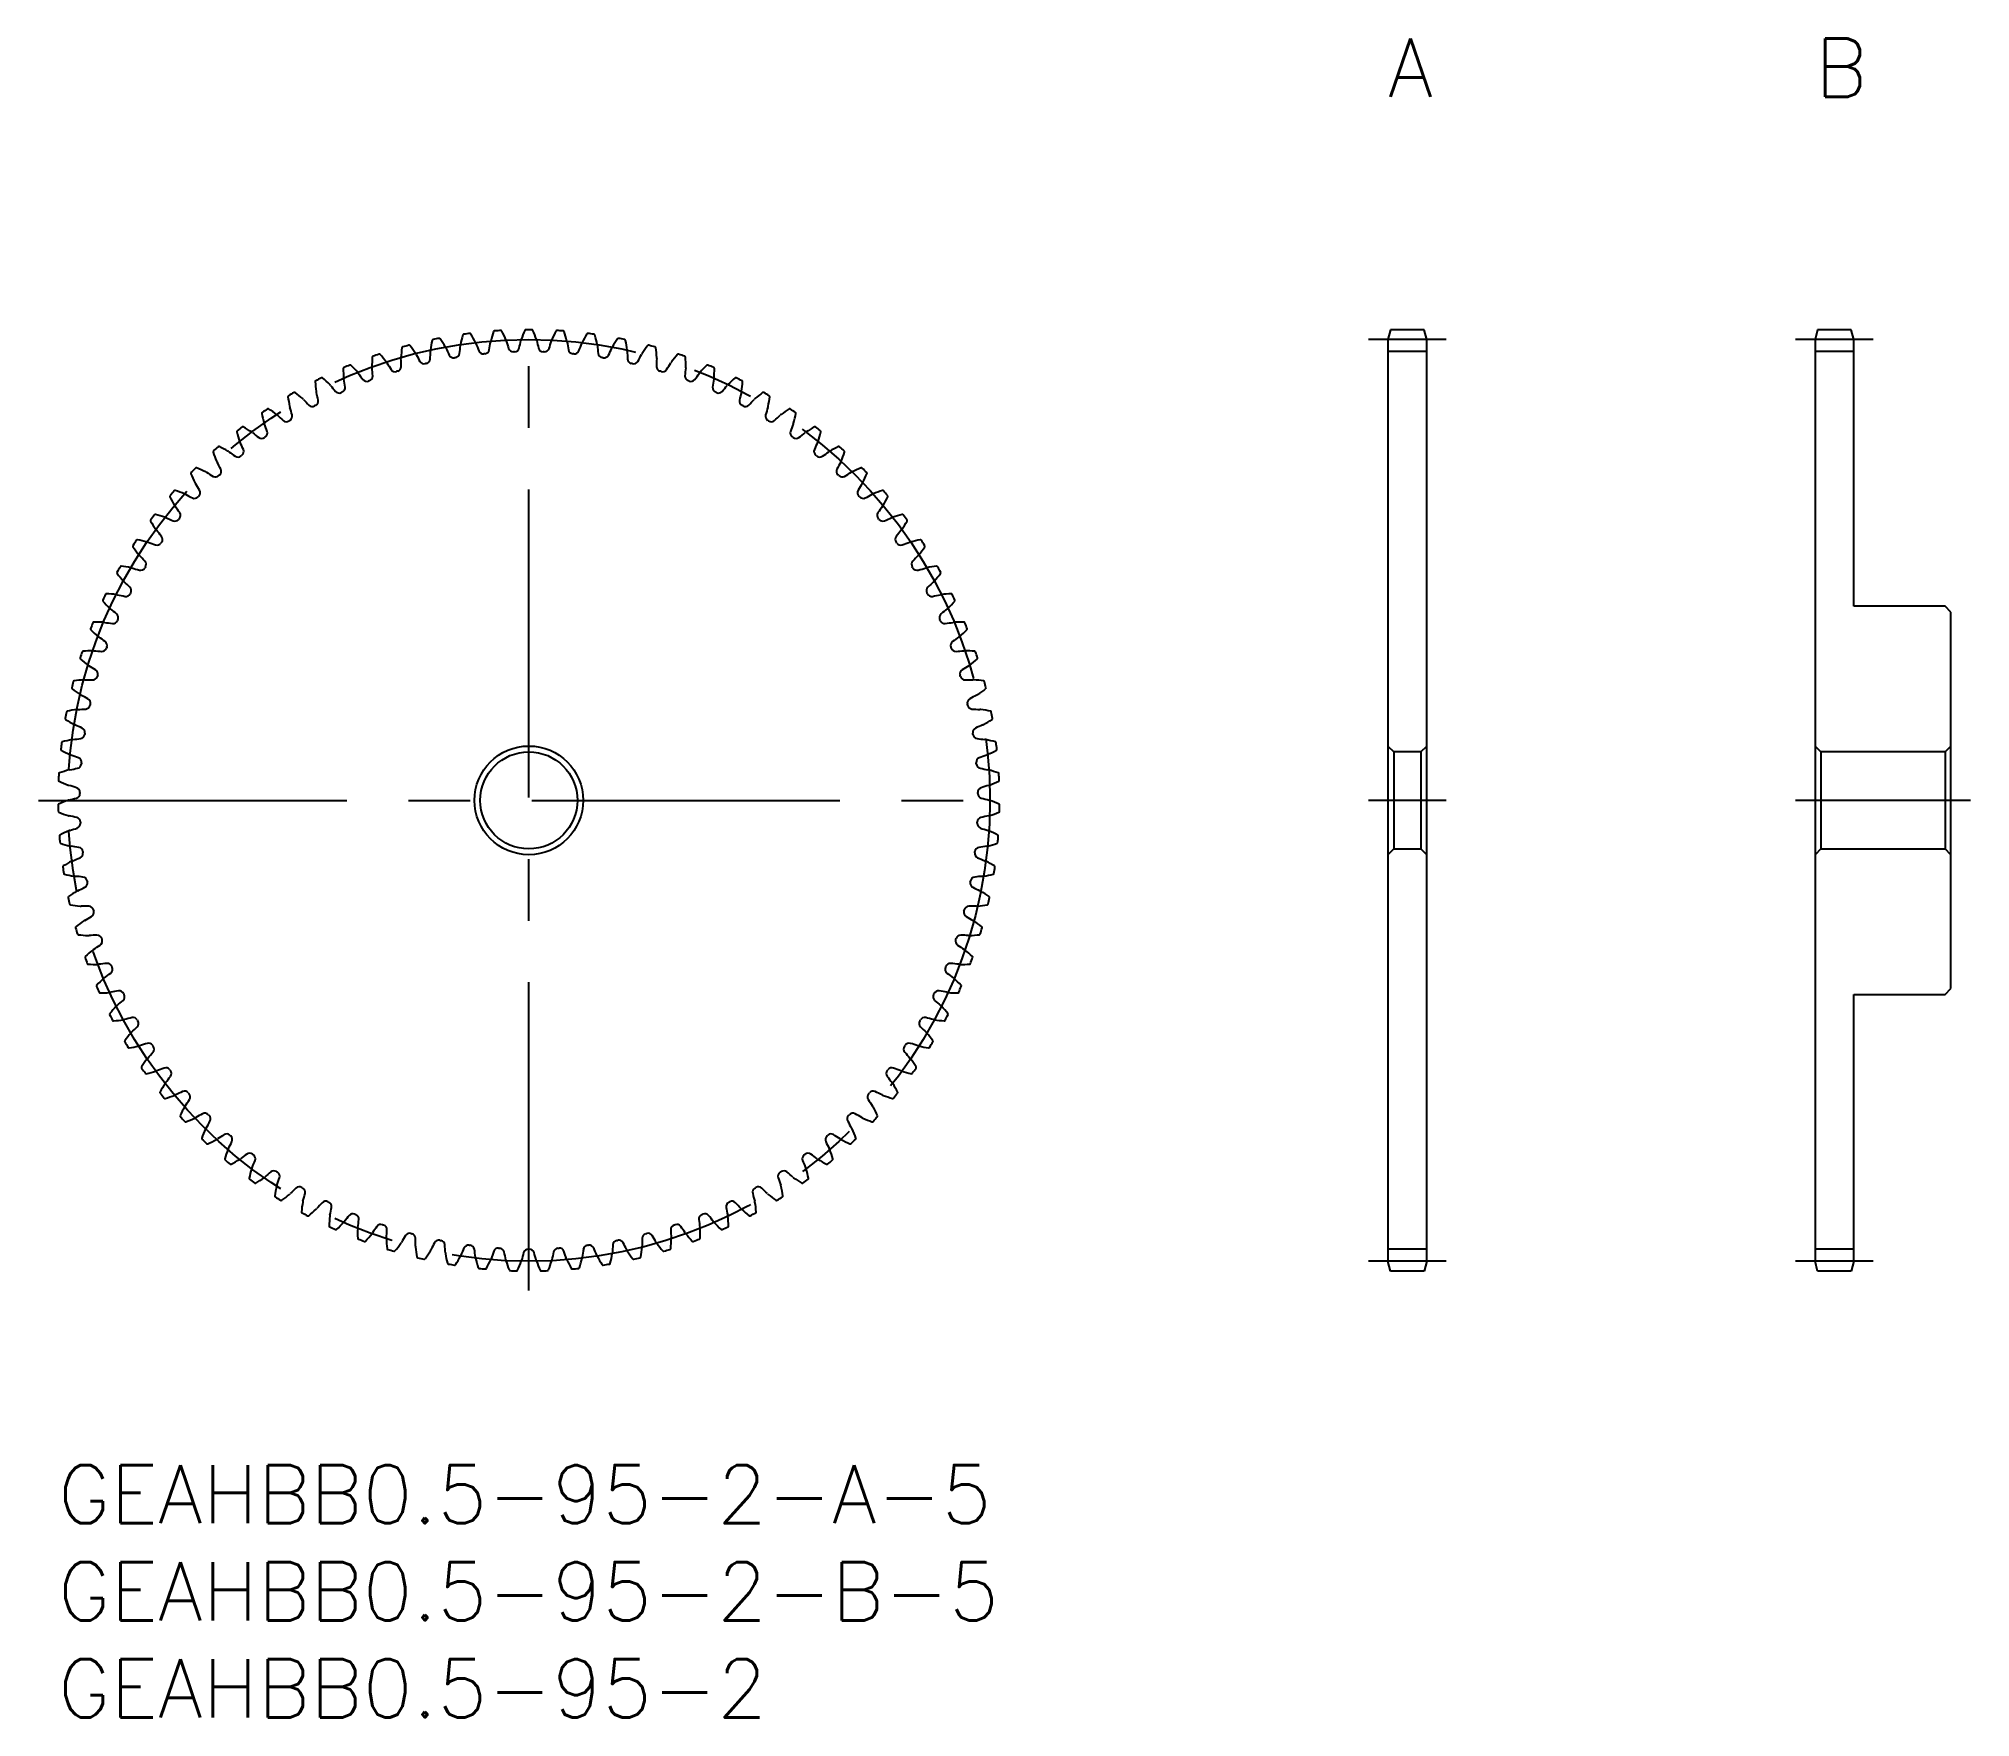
# Model space of a CAD drawing. Extents: x -1 to 98.5, y -13 to 73.5.
import ezdxf

# ---------------------------------------------------------------- set-up
doc = ezdxf.new("R2010")
doc.units = 0
doc.header["$LTSCALE"] = 0.5
doc.linetypes.add('CENTER', pattern=[50.8, 31.75, -6.35, 6.35, -6.35])
for name, color, linetype in [('MSM_CENTER', 1, 'CENTER'), ('MSM_CONTINUOUS', 7, 'CONTINUOUS'), ('MSM_PART_NUMBER', 7, 'CONTINUOUS')]:
    doc.layers.add(name, color=color, linetype=linetype)
doc.styles.get("Standard").update_dxf_attribs({"font": 'txt.shx', "height": 3, "bigfont": 'bigfont.shx'})

# ---------------------------------------------------------------- blocks, each defined once
blk = doc.blocks.new('*U2')
at = {"layer": 'MSM_PART_NUMBER'}
blk.add_text('GEAHBB0.5-95-2-A-5', height=3, dxfattribs=at).set_placement((0, -3))
blk = doc.blocks.new('*U3')
at = {"layer": 'MSM_PART_NUMBER'}
blk.add_text('GEAHBB0.5-95-2-B-5', height=3, dxfattribs=at).set_placement((0, -8))
blk = doc.blocks.new('*U4')
at = {"layer": 'MSM_PART_NUMBER'}
blk.add_text('GEAHBB0.5-95-2', height=3, dxfattribs=at).set_placement((0, -13))
blk = doc.blocks.new('*U5')
at = {"layer": 'MSM_PART_NUMBER'}
blk.add_text('A', height=3, dxfattribs=at).set_placement((68.5, 70.5))
blk = doc.blocks.new('*U6')
at = {"layer": 'MSM_PART_NUMBER'}
blk.add_text('B', height=3, dxfattribs=at).set_placement((90.5, 70.5))

msp = doc.modelspace()

# ---------------------------------------------------------------- linework, layer by layer
at = {"layer": 'MSM_CENTER'}
for p, q in [((24.25, 9), (24.25, 59.5)), ((71.5, 58), (67.5, 58)), ((93.5, 58), (89.5, 58)), ((-1, 34.25), (49.5, 34.25)), ((71.5, 34.25), (67.5, 34.25)), ((98.5, 34.25), (89.5, 34.25)), ((71.5, 10.5), (67.5, 10.5)), ((93.5, 10.5), (89.5, 10.5))]:
    msp.add_line(p, q, dxfattribs=at)
msp.add_circle((24.25, 34.25), 23.75, dxfattribs=at)
at = {"layer": 'MSM_CONTINUOUS'}
for p, q in [((68.634, 58.5), (68.5, 58)), ((68.5, 58), (68.5, 10.5)), ((70.366, 58.5), (68.634, 58.5)), ((70.5, 58), (70.366, 58.5)), ((70.5, 10.5), (70.5, 58)), ((90.634, 58.5), (90.5, 58)), ((90.5, 58), (90.5, 10.5)), ((92.366, 58.5), (90.634, 58.5)), ((92.5, 58), (92.366, 58.5)), ((92.5, 44.25), (92.5, 58)), ((70.5, 57.375), (68.5, 57.375)), ((92.5, 57.375), (90.5, 57.375)), ((97.2, 44.25), (92.5, 44.25)), ((97.5, 43.95), (97.2, 44.25)), ((97.5, 24.55), (97.5, 43.95)), ((68.5, 37.05), (68.8, 36.75)), ((70.2, 36.75), (70.5, 37.05)), ((90.5, 37.05), (90.8, 36.75)), ((97.2, 36.75), (97.5, 37.05)), ((68.8, 36.75), (68.8, 31.75)), ((70.2, 36.75), (68.8, 36.75)), ((70.2, 36.75), (70.2, 31.75)), ((90.8, 36.75), (90.8, 31.75)), ((97.2, 36.75), (90.8, 36.75)), ((97.2, 36.75), (97.2, 31.75)), ((68.8, 31.75), (68.5, 31.45)), ((68.8, 31.75), (70.2, 31.75)), ((70.5, 31.45), (70.2, 31.75)), ((90.8, 31.75), (90.5, 31.45)), ((90.8, 31.75), (97.2, 31.75)), ((97.5, 31.45), (97.2, 31.75)), ((92.5, 10.5), (92.5, 24.25)), ((92.5, 24.25), (97.2, 24.25)), ((97.2, 24.25), (97.5, 24.55)), ((70.5, 11.125), (68.5, 11.125)), ((92.5, 11.125), (90.5, 11.125)), ((68.634, 10), (68.5, 10.5)), ((70.366, 10), (68.634, 10)), ((70.5, 10.5), (70.366, 10)), ((90.634, 10), (90.5, 10.5)), ((92.366, 10), (90.634, 10)), ((92.5, 10.5), (92.366, 10))]:
    msp.add_line(p, q, dxfattribs=at)
for radius in [2.8, 2.5]:
    msp.add_circle((24.25, 34.25), radius, dxfattribs=at)
for centre, radius, start, end in [((27.03, 56.395), 7.917, 168.65919, 172.31579), ((19.317, 57.942), 0.05, 101.76319, 168.65919), ((24.25, 34.25), 24.25, 100.9742, 101.76265), ((19.643, 58.007), 0.05, 34.07765, 100.9742), ((13.127, 53.6), 7.917, 30.42105, 34.07765), ((21.136, 57.655), 0.415, 168.52632, 175.82265), ((28.487, 56.163), 7.917, 164.86972, 168.52632), ((20.893, 58.216), 0.05, 97.97317, 164.86972), ((24.25, 34.25), 24.25, 97.18472, 97.97317), ((21.223, 58.26), 0.05, 30.28818, 97.18472), ((14.43, 54.292), 7.917, 26.63158, 30.28818), ((21.136, 57.655), 0.415, 19.33524, 26.63158), ((28.421, 60.218), 7.308, 199.38357, 202.5865), ((15.042, 58.886), 7.308, 348.78192, 351.98485), ((22.69, 57.81), 0.415, 164.73684, 172.03318), ((29.926, 55.835), 7.917, 161.08024, 164.73684), ((22.485, 58.386), 0.05, 94.18424, 161.08024), ((24.25, 34.25), 24.25, 93.39525, 94.1837), ((22.817, 58.408), 0.05, 26.4987, 93.39525), ((15.777, 54.898), 7.917, 22.84211, 26.4987), ((22.69, 57.81), 0.415, 15.54577, 22.84211), ((30.128, 59.885), 7.308, 195.5941, 198.79703), ((16.69, 59.441), 7.308, 344.99245, 348.19538), ((24.25, 57.861), 0.415, 160.94736, 168.2437), ((31.34, 55.412), 7.917, 157.29077, 160.94737), ((24.083, 58.449), 0.05, 90.39422, 157.29077), ((24.25, 34.25), 24.25, 89.60578, 90.39422), ((24.417, 58.449), 0.05, 22.70923, 89.60577), ((17.16, 55.412), 7.917, 19.05263, 22.70923), ((24.25, 57.861), 0.415, 11.7563, 19.05264), ((31.81, 59.441), 7.308, 191.80462, 195.00755), ((18.372, 59.885), 7.308, 341.20297, 344.4059), ((25.81, 57.81), 0.415, 157.15789, 164.45423), ((32.723, 54.898), 7.917, 153.5013, 157.15789), ((25.683, 58.408), 0.05, 86.6042, 153.5013), ((24.25, 34.25), 24.25, 85.8163, 86.60475), ((26.015, 58.386), 0.05, 18.91976, 85.8163), ((18.574, 55.835), 7.917, 15.26316, 18.91976), ((25.81, 57.81), 0.415, 7.96682, 15.26316), ((33.458, 58.886), 7.308, 188.01515, 191.21808), ((20.079, 60.218), 7.308, 337.4135, 340.61643), ((27.364, 57.655), 0.415, 153.36842, 160.66476), ((34.07, 54.292), 7.917, 149.71182, 153.36842), ((27.277, 58.26), 0.05, 82.81473, 149.71182), ((24.25, 34.25), 24.25, 82.02683, 82.81528), ((27.607, 58.216), 0.05, 15.13038, 82.02683), ((20.013, 56.163), 7.917, 11.47368, 15.13028), ((27.364, 57.655), 0.415, 4.17735, 11.47368), ((35.373, 53.6), 7.917, 145.92235, 149.57895), ((28.857, 58.007), 0.05, 79.02526, 145.92235), ((24.25, 34.25), 24.25, 78.23736, 79.0258), ((29.183, 57.942), 0.05, 11.3409, 78.23736), ((21.47, 56.395), 7.917, 7.68421, 11.34081), ((24.085, 56.568), 7.917, 176.23814, 179.89474), ((16.235, 57.084), 0.05, 109.34159, 176.23814), ((24.25, 34.25), 24.25, 108.55314, 109.34159), ((16.55, 57.192), 0.05, 41.6566, 108.55314), ((10.672, 51.964), 7.917, 38, 41.6566), ((16.583, 56.582), 0.415, 30.70366, 38.00001), ((23.221, 60.531), 7.308, 210.75199, 213.95492), ((18.076, 57.04), 0.415, 176.10526, 183.4016), ((10.366, 56.588), 7.308, 0.15034, 3.35327), ((25.56, 56.53), 7.917, 172.44867, 176.10526), ((17.762, 57.564), 0.05, 105.55212, 172.44867), ((24.25, 34.25), 24.25, 104.76367, 105.55212), ((18.083, 57.651), 0.05, 37.86712, 104.76367), ((11.873, 52.822), 7.917, 34.21053, 37.86712), ((18.076, 57.04), 0.415, 26.91419, 34.21053), ((24.96, 60.541), 7.308, 206.96252, 210.16545), ((18.858, 56.995), 0.25, 210.16545, 283.33663), ((24.25, 34.25), 23.125, 103.18969, 103.33663), ((18.916, 57.008), 0.25, 283.18969, 356.36087), ((11.873, 57.456), 7.308, 356.36087, 359.5638), ((19.596, 57.398), 0.415, 172.31579, 179.61212), ((19.596, 57.398), 0.415, 23.12472, 30.42105), ((26.696, 60.437), 7.308, 203.17304, 206.37598), ((20.373, 57.301), 0.25, 206.37598, 279.54715), ((24.25, 34.25), 23.125, 99.40022, 99.54715), ((20.432, 57.311), 0.25, 279.40022, 352.57139), ((13.434, 58.224), 7.308, 352.57139, 355.77433), ((21.905, 57.507), 0.25, 202.5865, 275.75768), ((24.25, 34.25), 23.125, 95.61074, 95.75768), ((21.965, 57.513), 0.25, 275.61074, 348.78192), ((23.447, 57.611), 0.25, 198.79703, 271.9682), ((24.25, 34.25), 23.125, 91.82127, 91.9682), ((23.507, 57.613), 0.25, 271.82127, 344.99245), ((24.993, 57.613), 0.25, 195.00755, 268.17873), ((24.25, 34.25), 23.125, 88.0318, 88.17873), ((25.053, 57.611), 0.25, 268.03175, 341.203), ((26.535, 57.513), 0.25, 191.21808, 264.38926), ((24.25, 34.25), 23.125, 84.24232, 84.38926), ((26.595, 57.507), 0.25, 264.24228, 337.4135), ((35.066, 58.224), 7.308, 184.22567, 187.42861), ((28.068, 57.311), 0.25, 187.42861, 260.59971), ((24.25, 34.25), 23.125, 80.45285, 80.59978), ((28.127, 57.301), 0.25, 260.45281, 333.62405), ((21.804, 60.437), 7.308, 333.62403, 336.82696), ((28.904, 57.398), 0.415, 149.57895, 156.87528), ((28.904, 57.398), 0.415, 0.38788, 7.68421), ((36.627, 57.456), 7.308, 180.4362, 183.63913), ((29.584, 57.008), 0.25, 183.63913, 256.81031), ((24.25, 34.25), 23.125, 76.66337, 76.81031), ((29.642, 56.995), 0.25, 256.66333, 329.83458), ((23.54, 60.541), 7.308, 329.83455, 333.03748), ((30.424, 57.04), 0.415, 145.78947, 153.08581), ((36.627, 52.822), 7.917, 142.13288, 145.78947), ((30.417, 57.651), 0.05, 75.23633, 142.13288), ((24.25, 34.25), 24.25, 74.44788, 75.23633), ((30.738, 57.564), 0.05, 7.55133, 74.44788), ((22.94, 56.53), 7.917, 3.89474, 7.55133), ((38.134, 56.588), 7.308, 176.64673, 179.84966), ((30.424, 57.04), 0.415, 356.5984, 3.89474), ((25.279, 60.531), 7.308, 326.04508, 329.24801), ((31.917, 56.582), 0.415, 142, 149.29634), ((37.828, 51.964), 7.917, 138.3434, 142), ((31.95, 57.192), 0.05, 71.44686, 138.3434), ((24.25, 34.25), 24.25, 70.65841, 71.44686), ((32.265, 57.084), 0.05, 3.76186, 70.65841), ((24.415, 56.568), 7.917, 0.10526, 3.76186), ((13.293, 55.828), 0.05, 116.92054, 183.81709), ((21.143, 56.351), 7.917, 183.81709, 187.47368), ((24.25, 34.25), 24.25, 116.13209, 116.92054), ((13.591, 55.976), 0.05, 49.23555, 116.13209), ((8.455, 50.018), 7.917, 45.57895, 49.23555), ((14.743, 56.505), 0.05, 113.13107, 180.02761), ((22.61, 56.508), 7.917, 180.02761, 183.68421), ((15.124, 56.026), 0.415, 183.68421, 190.98055), ((7.541, 54.561), 7.308, 7.72929, 10.93222), ((24.25, 34.25), 24.25, 112.34262, 113.13107), ((15.051, 56.633), 0.05, 45.44607, 112.34262), ((9.531, 51.028), 7.917, 41.78947, 45.44607), ((15.124, 56.026), 0.415, 34.49314, 41.78948), ((21.486, 60.405), 7.308, 214.54146, 217.7444), ((15.905, 56.085), 0.25, 217.7444, 290.91557), ((24.25, 34.25), 23.125, 110.76864, 110.91557), ((15.961, 56.106), 0.25, 290.76864, 3.93981), ((16.583, 56.582), 0.415, 179.89474, 187.19107), ((8.92, 55.621), 7.308, 3.93981, 7.14275), ((17.367, 56.589), 0.25, 213.95492, 287.1261), ((24.25, 34.25), 23.125, 106.97916, 107.1261), ((17.424, 56.606), 0.25, 286.97916, 0.15034), ((31.076, 56.606), 0.25, 179.84966, 253.02084), ((24.25, 34.25), 23.125, 72.8739, 73.02084), ((31.133, 56.589), 0.25, 252.87386, 326.04508), ((39.58, 55.621), 7.308, 172.85725, 176.06019), ((32.539, 56.106), 0.25, 176.06019, 249.23129), ((31.917, 56.582), 0.415, 352.80893, 0.10526), ((24.25, 34.25), 23.125, 69.08443, 69.23136), ((32.595, 56.085), 0.25, 249.08439, 322.25563), ((27.014, 60.405), 7.308, 322.2556, 325.45854), ((33.376, 56.026), 0.415, 138.21053, 145.50686), ((38.969, 51.028), 7.917, 134.55393, 138.21053), ((33.449, 56.633), 0.05, 67.65684, 134.55393), ((24.25, 34.25), 24.25, 66.86893, 67.65738), ((40.959, 54.561), 7.308, 169.06778, 172.27071), ((33.757, 56.505), 0.05, 359.97239, 66.86893), ((33.376, 56.026), 0.415, 349.01945, 356.31579), ((25.89, 56.508), 7.917, 356.31579, 359.97239), ((40.045, 50.018), 7.917, 130.76445, 134.42105), ((34.909, 55.976), 0.05, 63.86845, 130.76445), ((24.25, 34.25), 24.25, 63.07946, 63.86791), ((27.357, 56.351), 7.917, 352.52632, 356.18291), ((35.207, 55.828), 0.05, 356.18291, 63.07946), ((11.891, 55.056), 0.05, 120.71001, 187.60656), ((19.689, 56.098), 7.917, 187.60656, 191.26316), ((24.25, 34.25), 24.25, 119.92157, 120.71001), ((12.179, 55.224), 0.05, 53.02502, 119.92157), ((7.447, 48.94), 7.917, 49.36842, 53.02502), ((12.332, 54.632), 0.415, 42.07209, 49.36843), ((18.061, 59.812), 7.308, 222.12041, 225.32334), ((13.151, 54.822), 0.25, 298.34758, 11.51876), ((13.705, 55.376), 0.415, 187.47368, 194.77002), ((6.236, 53.413), 7.308, 11.51876, 14.72169), ((13.705, 55.376), 0.415, 38.28261, 45.57896), ((19.764, 60.165), 7.308, 218.33094, 221.53387), ((14.48, 55.486), 0.25, 221.53387, 294.70505), ((24.25, 34.25), 23.125, 114.55811, 114.70505), ((14.535, 55.511), 0.25, 294.55811, 7.72929), ((33.965, 55.511), 0.25, 172.27071, 245.44181), ((24.25, 34.25), 23.125, 65.29495, 65.44189), ((34.02, 55.486), 0.25, 245.29491, 318.46613), ((28.736, 60.165), 7.308, 318.46613, 321.66906), ((34.795, 55.376), 0.415, 134.42105, 141.71739), ((35.349, 54.822), 0.25, 168.48124, 241.65242), ((42.264, 53.413), 7.308, 165.27831, 168.48124), ((34.795, 55.376), 0.415, 345.22998, 352.52632), ((30.439, 59.812), 7.308, 314.67666, 317.87959), ((36.168, 54.632), 0.415, 130.63158, 137.92791), ((41.053, 48.94), 7.917, 126.97498, 130.63158), ((36.321, 55.224), 0.05, 60.07843, 126.97498), ((24.25, 34.25), 24.25, 59.28999, 60.07843), ((28.811, 56.098), 7.917, 348.73684, 352.39344), ((36.609, 55.056), 0.05, 352.39354, 59.28999), ((10.543, 54.194), 0.05, 124.49949, 191.39603), ((18.255, 55.748), 7.917, 191.39603, 195.05263), ((24.25, 34.25), 24.25, 123.71104, 124.49949), ((10.819, 54.381), 0.05, 56.81449, 123.71104), ((6.513, 47.797), 7.917, 53.1579, 56.81449), ((11.011, 53.8), 0.415, 45.86156, 53.1579), ((16.385, 59.347), 7.308, 225.90989, 229.11282), ((11.765, 54.011), 0.25, 229.11282, 302.28399), ((24.25, 34.25), 23.125, 122.13706, 122.28399), ((12.332, 54.632), 0.415, 191.26316, 198.55949), ((5.008, 52.18), 7.308, 15.30823, 18.51117), ((11.816, 54.043), 0.25, 302.13706, 15.30821), ((13.098, 54.793), 0.25, 225.32334, 298.49452), ((24.25, 34.25), 23.125, 118.34758, 118.49452), ((24.25, 34.25), 23.125, 61.50548, 61.65242), ((35.402, 54.793), 0.25, 241.50544, 314.67666), ((36.684, 54.043), 0.25, 164.69176, 237.86302), ((43.492, 52.18), 7.308, 161.48883, 164.69176), ((24.25, 34.25), 23.125, 57.71601, 57.86294), ((36.168, 54.632), 0.415, 341.44051, 348.73684), ((36.735, 54.011), 0.25, 237.71597, 310.88721), ((32.115, 59.347), 7.308, 310.88718, 314.09011), ((37.489, 53.8), 0.415, 126.8421, 134.13844), ((41.987, 47.797), 7.917, 123.18551, 126.8421), ((37.681, 54.381), 0.05, 56.28896, 123.18551), ((24.25, 34.25), 24.25, 55.50051, 56.28896), ((30.245, 55.748), 7.917, 344.94737, 348.60397), ((37.957, 54.194), 0.05, 348.60397, 55.50051), ((9.255, 53.244), 0.05, 128.28896, 195.18551), ((16.847, 55.305), 7.917, 195.18551, 198.8421), ((24.25, 34.25), 24.25, 127.50051, 128.28896), ((9.748, 52.883), 0.415, 198.8421, 206.13844), ((9.518, 53.449), 0.05, 60.60397, 127.50051), ((5.656, 46.595), 7.917, 56.94737, 60.60397), ((9.748, 52.883), 0.415, 49.65103, 56.94738), ((14.743, 58.772), 7.308, 229.69936, 232.90229), ((10.486, 53.143), 0.25, 232.90229, 306.07339), ((11.011, 53.8), 0.415, 195.05263, 202.34897), ((3.866, 50.869), 7.308, 19.09771, 22.30064), ((24.25, 34.25), 23.125, 125.92653, 126.07347), ((10.535, 53.178), 0.25, 305.92653, 19.09771), ((37.965, 53.178), 0.25, 160.90229, 234.07347), ((44.634, 50.869), 7.308, 157.69936, 160.90229), ((24.25, 34.25), 23.125, 53.92653, 54.07347), ((38.014, 53.143), 0.25, 233.92649, 307.09771), ((37.489, 53.8), 0.415, 337.65103, 344.94737), ((33.757, 58.772), 7.308, 307.09771, 310.30064), ((38.752, 52.883), 0.415, 123.05263, 130.34897), ((42.844, 46.595), 7.917, 119.39603, 123.05263), ((38.982, 53.449), 0.05, 52.49949, 119.39603), ((24.25, 34.25), 24.25, 51.71104, 52.49949), ((38.752, 52.883), 0.415, 333.86156, 341.1579), ((31.653, 55.305), 7.917, 341.1579, 344.81449), ((39.245, 53.244), 0.05, 344.81449, 51.71104), ((8.032, 52.212), 0.05, 132.07843, 198.97498), ((15.472, 54.77), 7.917, 198.97498, 202.63158), ((24.25, 34.25), 24.25, 131.28999, 132.07843), ((8.281, 52.433), 0.05, 64.39344, 131.28999), ((4.881, 45.339), 7.917, 60.73684, 64.39344), ((8.548, 51.883), 0.415, 53.44051, 60.73685), ((13.143, 58.09), 7.308, 233.48883, 236.69176), ((9.268, 52.192), 0.25, 236.69176, 309.86286), ((2.812, 49.486), 7.308, 22.88718, 26.09011), ((24.25, 34.25), 23.125, 129.71601, 129.86294), ((9.314, 52.231), 0.25, 309.71601, 22.88718), ((39.186, 52.231), 0.25, 157.11282, 230.28399), ((45.688, 49.486), 7.308, 153.90989, 157.11282), ((24.25, 34.25), 23.125, 50.13706, 50.28399), ((39.232, 52.192), 0.25, 230.13702, 303.30824), ((35.357, 58.09), 7.308, 303.30824, 306.51117), ((39.952, 51.883), 0.415, 119.26316, 126.55949), ((43.619, 45.339), 7.917, 115.60656, 119.26316), ((40.219, 52.433), 0.05, 48.71001, 115.60656), ((24.25, 34.25), 24.25, 47.92157, 48.71001), ((33.028, 54.77), 7.917, 337.36842, 341.02502), ((40.468, 52.212), 0.05, 341.02502, 47.92157), ((6.881, 51.101), 0.05, 135.86791, 202.76445), ((14.135, 54.145), 7.917, 202.76445, 206.42105), ((24.25, 34.25), 24.25, 135.07946, 135.86791), ((7.114, 51.338), 0.05, 68.18291, 135.07946), ((4.191, 44.035), 7.917, 64.52632, 68.18291), ((7.417, 50.807), 0.415, 57.22998, 64.52632), ((11.592, 57.304), 7.308, 237.27831, 240.48124), ((8.115, 51.163), 0.25, 240.48124, 313.65234), ((8.548, 51.883), 0.415, 202.63158, 209.92791), ((1.852, 48.036), 7.308, 26.67666, 29.87959), ((24.25, 34.25), 23.125, 133.50548, 133.65242), ((8.158, 51.204), 0.25, 313.50548, 26.67666), ((40.342, 51.204), 0.25, 153.32334, 226.49452), ((46.648, 48.036), 7.308, 150.12041, 153.32334), ((24.25, 34.25), 23.125, 46.34758, 46.49452), ((40.385, 51.163), 0.25, 226.34755, 299.51876), ((39.952, 51.883), 0.415, 330.07209, 337.36842), ((36.908, 57.304), 7.308, 299.51876, 302.72169), ((41.083, 50.807), 0.415, 115.47368, 122.77002), ((44.309, 44.035), 7.917, 111.81709, 115.47368), ((41.386, 51.338), 0.05, 44.92054, 111.81709), ((24.25, 34.25), 24.25, 44.13209, 44.92054), ((34.365, 54.145), 7.917, 333.57895, 337.23555), ((41.619, 51.101), 0.05, 337.23555, 44.13209), ((5.805, 49.916), 0.05, 139.65738, 206.55393), ((12.842, 53.433), 7.917, 206.55393, 210.21053), ((24.25, 34.25), 24.25, 138.86893, 139.65738), ((6.022, 50.168), 0.05, 71.97239, 138.86893), ((3.588, 42.688), 7.917, 68.31579, 71.97239), ((6.359, 49.658), 0.415, 61.01945, 68.31579), ((10.096, 56.417), 7.308, 241.06778, 244.27071), ((7.032, 50.059), 0.25, 244.27071, 317.44189), ((7.417, 50.807), 0.415, 206.42105, 213.71739), ((0.99, 46.525), 7.308, 30.46613, 33.66906), ((24.25, 34.25), 23.125, 137.29495, 137.44189), ((7.073, 50.103), 0.25, 317.29495, 30.46613), ((41.427, 50.103), 0.25, 149.53387, 222.70497), ((47.51, 46.525), 7.308, 146.33094, 149.53387), ((24.25, 34.25), 23.125, 42.55811, 42.70505), ((41.468, 50.059), 0.25, 222.55807, 295.72929), ((41.083, 50.807), 0.415, 326.28261, 333.57895), ((38.404, 56.417), 7.308, 295.72929, 298.93222), ((42.141, 49.658), 0.415, 111.68421, 118.98055), ((44.912, 42.688), 7.917, 108.02761, 111.68421), ((42.478, 50.168), 0.05, 41.13107, 108.02761), ((35.658, 53.433), 7.917, 329.78947, 333.44607), ((24.25, 34.25), 24.25, 40.34262, 41.13107), ((42.695, 49.916), 0.05, 333.44607, 40.34262), ((24.25, 34.25), 24.25, 142.65841, 143.44686), ((5.01, 48.929), 0.05, 75.76186, 142.65841), ((3.075, 41.304), 7.917, 72.10526, 75.76186), ((5.38, 48.442), 0.415, 64.80893, 72.10526), ((8.662, 55.433), 7.308, 244.85725, 248.06019), ((6.359, 49.658), 0.415, 210.21053, 217.50686), ((0.229, 44.961), 7.308, 34.2556, 37.45854), ((24.25, 34.25), 23.125, 141.08443, 141.23136), ((6.063, 48.934), 0.25, 321.08443, 34.2556), ((42.437, 48.934), 0.25, 145.7444, 218.91565), ((48.271, 44.961), 7.308, 142.54146, 145.7444), ((24.25, 34.25), 23.125, 38.76864, 38.91557), ((42.141, 49.658), 0.415, 322.49314, 329.78947), ((39.838, 55.433), 7.308, 291.93981, 295.14275), ((43.12, 48.442), 0.415, 107.89474, 115.19107), ((45.425, 41.304), 7.917, 104.23814, 107.89474), ((43.49, 48.929), 0.05, 37.34159, 104.23814), ((24.25, 34.25), 24.25, 36.55314, 37.34159), ((4.81, 48.663), 0.05, 143.44686, 210.3434), ((11.599, 52.637), 7.917, 210.3434, 214), ((5.38, 48.442), 0.415, 214, 221.29634), ((-0.426, 43.35), 7.308, 38.04508, 41.24801), ((5.132, 47.699), 0.25, 324.8739, 38.04508), ((6.025, 48.887), 0.25, 248.06019, 321.23136), ((42.475, 48.887), 0.25, 218.76868, 291.93981), ((43.368, 47.699), 0.25, 141.95492, 215.1261), ((48.926, 43.35), 7.308, 138.75199, 141.95492), ((43.12, 48.442), 0.415, 318.70366, 326), ((36.901, 52.637), 7.917, 326, 329.6566), ((43.69, 48.663), 0.05, 329.6566, 36.55314), ((3.9, 47.346), 0.05, 147.23633, 214.13288), ((24.25, 34.25), 24.25, 146.44788, 147.23633), ((10.412, 51.761), 7.917, 214.13288, 217.78947), ((4.082, 47.625), 0.05, 79.55133, 146.44788), ((2.655, 39.889), 7.917, 75.89474, 79.55133), ((4.484, 47.164), 0.415, 217.78947, 225.08581), ((-0.974, 41.699), 7.308, 41.83455, 45.03748), ((4.484, 47.164), 0.415, 68.5984, 75.89474), ((7.296, 54.357), 7.308, 248.64673, 251.84966), ((5.097, 47.65), 0.25, 251.84966, 325.02084), ((24.25, 34.25), 23.125, 144.8739, 145.02084), ((24.25, 34.25), 23.125, 34.97916, 35.1261), ((43.403, 47.65), 0.25, 214.9792, 288.15037), ((41.204, 54.357), 7.308, 288.15034, 291.35327), ((44.016, 47.164), 0.415, 104.10526, 111.4016), ((45.845, 39.889), 7.917, 100.44867, 104.10526), ((49.474, 41.699), 7.308, 134.96252, 138.16545), ((44.016, 47.164), 0.415, 314.91419, 322.21053), ((38.088, 51.761), 7.917, 322.21053, 325.86712), ((44.418, 47.625), 0.05, 33.55212, 100.44867), ((24.25, 34.25), 24.25, 32.76367, 33.55212), ((44.6, 47.346), 0.05, 325.86712, 32.76367), ((3.079, 45.973), 0.05, 151.02526, 217.92235), ((24.25, 34.25), 24.25, 150.23736, 151.0258), ((9.284, 50.808), 7.917, 217.92235, 221.57895), ((3.242, 46.263), 0.05, 83.34081, 150.23736), ((2.33, 38.449), 7.917, 79.68421, 83.34081), ((3.673, 45.829), 0.415, 72.38788, 79.68421), ((6.004, 53.192), 7.308, 252.4362, 255.63913), ((4.254, 46.355), 0.25, 255.63913, 328.81023), ((24.25, 34.25), 23.125, 148.66337, 148.81031), ((4.285, 46.407), 0.25, 328.66337, 41.83455), ((44.215, 46.407), 0.25, 138.16545, 211.33663), ((24.25, 34.25), 23.125, 31.18969, 31.33663), ((44.246, 46.355), 0.25, 211.18973, 284.36087), ((42.496, 53.192), 7.308, 284.36087, 287.5638), ((44.827, 45.829), 0.415, 100.31579, 107.61212), ((46.17, 38.449), 7.917, 96.65919, 100.31579), ((39.216, 50.808), 7.917, 318.42105, 322.07765), ((45.258, 46.263), 0.05, 29.76264, 96.65919), ((24.25, 34.25), 24.25, 28.9742, 29.76264), ((45.421, 45.973), 0.05, 322.07765, 28.9742), ((24.25, 34.25), 24.25, 154.02683, 154.81528), ((2.494, 44.848), 0.05, 87.13028, 154.02683), ((2.1, 36.992), 7.917, 83.47368, 87.13028), ((2.953, 44.444), 0.415, 76.17735, 83.47368), ((4.792, 51.945), 7.308, 256.22567, 259.42861), ((3.673, 45.829), 0.415, 221.57895, 228.87528), ((-1.411, 40.016), 7.308, 45.62402, 48.82696), ((3.497, 45.007), 0.25, 259.42861, 332.59971), ((3.525, 45.06), 0.25, 332.45284, 45.62402), ((24.25, 34.25), 23.125, 152.45285, 152.59978), ((44.975, 45.06), 0.25, 134.37598, 207.54715), ((24.25, 34.25), 23.125, 27.40022, 27.54715), ((45.003, 45.007), 0.25, 207.40025, 280.57139), ((49.911, 40.016), 7.308, 131.17304, 134.37598), ((43.708, 51.945), 7.308, 280.57139, 283.77433), ((44.827, 45.829), 0.415, 311.12472, 318.42105), ((45.547, 44.444), 0.415, 96.52632, 103.82265), ((46.4, 36.992), 7.917, 92.86972, 96.52632), ((46.006, 44.848), 0.05, 25.97262, 92.86972), ((24.25, 34.25), 24.25, 25.18472, 25.97317), ((2.35, 44.548), 0.05, 154.81473, 221.71182), ((8.223, 49.782), 7.917, 221.71182, 225.36842), ((2.953, 44.444), 0.415, 225.36842, 232.66476), ((-1.736, 38.307), 7.308, 49.4135, 52.61643), ((2.856, 43.667), 0.25, 336.24232, 49.4135), ((45.644, 43.667), 0.25, 130.5865, 203.75768), ((50.236, 38.307), 7.308, 127.38357, 130.5865), ((45.547, 44.444), 0.415, 307.33524, 314.63158), ((40.277, 49.782), 7.917, 314.63158, 318.28818), ((46.15, 44.548), 0.05, 318.28818, 25.18472), ((1.718, 43.078), 0.05, 158.6042, 225.5013), ((24.25, 34.25), 24.25, 157.8163, 158.60475), ((7.231, 48.689), 7.917, 225.5013, 229.15789), ((1.841, 43.387), 0.05, 90.91976, 157.8163), ((1.968, 35.522), 7.917, 87.26316, 90.91976), ((2.326, 43.014), 0.415, 79.96682, 87.26316), ((3.665, 50.62), 7.308, 260.01515, 263.21808), ((2.832, 43.612), 0.25, 263.21808, 336.38926), ((24.25, 34.25), 23.125, 156.24232, 156.38926), ((24.25, 34.25), 23.125, 23.61074, 23.75768), ((45.668, 43.612), 0.25, 203.61078, 276.78192), ((44.835, 50.62), 7.308, 276.78192, 279.98485), ((46.174, 43.014), 0.415, 92.73684, 100.03318), ((46.532, 35.522), 7.917, 89.08024, 92.73684), ((41.269, 48.689), 7.917, 310.84211, 314.4987), ((46.659, 43.387), 0.05, 22.18315, 89.08024), ((24.25, 34.25), 24.25, 21.39525, 22.1837), ((46.782, 43.078), 0.05, 314.4987, 21.39525), ((24.25, 34.25), 24.25, 161.60578, 162.39422), ((1.286, 41.886), 0.05, 94.70923, 161.60578), ((1.932, 34.046), 7.917, 91.05263, 94.70923), ((1.794, 41.546), 0.415, 83.7563, 91.05263), ((2.628, 49.224), 7.308, 263.80462, 267.00755), ((2.326, 43.014), 0.415, 229.15789, 236.45423), ((-1.947, 36.581), 7.308, 53.20297, 56.4059), ((2.26, 42.176), 0.25, 267.00755, 340.17873), ((2.28, 42.233), 0.25, 340.0318, 53.20297), ((24.25, 34.25), 23.125, 160.0318, 160.17873), ((46.22, 42.233), 0.25, 126.79703, 199.9682), ((24.25, 34.25), 23.125, 19.82127, 19.9682), ((46.24, 42.176), 0.25, 199.82131, 272.99245), ((50.447, 36.581), 7.308, 123.5941, 126.79703), ((45.872, 49.224), 7.308, 272.99245, 276.19538), ((46.174, 43.014), 0.415, 303.54577, 310.84211), ((46.706, 41.546), 0.415, 88.94737, 96.2437), ((46.568, 34.046), 7.917, 85.29077, 88.94737), ((47.214, 41.886), 0.05, 18.39368, 85.29077), ((24.25, 34.25), 24.25, 17.60578, 18.39422), ((1.184, 41.57), 0.05, 162.39368, 229.29077), ((6.314, 47.533), 7.917, 229.29077, 232.94737), ((1.794, 41.546), 0.415, 232.94737, 240.2437), ((-2.044, 34.845), 7.308, 56.99245, 60.19538), ((1.801, 40.763), 0.25, 343.82126, 56.99245), ((46.699, 40.763), 0.25, 123.00755, 196.17873), ((50.544, 34.845), 7.308, 119.80462, 123.00755), ((46.706, 41.546), 0.415, 299.7563, 307.05263), ((42.186, 47.533), 7.917, 307.05263, 310.70923), ((47.316, 41.57), 0.05, 310.70923, 17.60578), ((0.75, 40.029), 0.05, 166.18315, 233.08024), ((24.25, 34.25), 24.25, 165.39525, 166.1837), ((5.476, 46.318), 7.917, 233.08024, 236.73684), ((0.832, 40.352), 0.05, 98.4987, 165.39525), ((1.995, 32.572), 7.917, 94.84211, 98.4987), ((1.361, 40.046), 0.415, 87.54577, 94.84211), ((1.686, 47.763), 7.308, 267.5941, 270.79703), ((1.784, 40.705), 0.25, 270.79703, 343.9682), ((24.25, 34.25), 23.125, 163.82127, 163.9682), ((24.25, 34.25), 23.125, 16.0318, 16.17873), ((46.716, 40.705), 0.25, 196.03183, 269.20297), ((46.814, 47.763), 7.308, 269.20297, 272.4059), ((47.139, 40.046), 0.415, 85.15789, 92.45423), ((46.505, 32.572), 7.917, 81.5013, 85.15789), ((43.024, 46.318), 7.917, 303.26316, 306.91976), ((47.668, 40.352), 0.05, 14.60475, 81.5013), ((24.25, 34.25), 24.25, 13.8163, 14.60475), ((47.75, 40.029), 0.05, 306.91976, 13.8163), ((0.48, 38.791), 0.05, 102.28818, 169.18472), ((2.154, 31.105), 7.917, 98.63158, 102.28818), ((1.028, 38.521), 0.415, 91.33524, 98.63158), ((0.842, 46.242), 7.308, 271.38357, 274.5865), ((1.361, 40.046), 0.415, 236.73684, 244.03318), ((-2.026, 33.105), 7.308, 60.78192, 63.98485), ((1.407, 39.207), 0.25, 274.5865, 347.75768), ((1.419, 39.265), 0.25, 347.61073, 60.78192), ((24.25, 34.25), 23.125, 167.61074, 167.75768), ((47.081, 39.265), 0.25, 119.21808, 192.38926), ((24.25, 34.25), 23.125, 12.24232, 12.38926), ((47.093, 39.207), 0.25, 192.24236, 265.4135), ((50.526, 33.105), 7.308, 116.01515, 119.21808), ((47.658, 46.242), 7.308, 265.4135, 268.61643), ((47.139, 40.046), 0.415, 295.96682, 303.26316), ((47.472, 38.521), 0.415, 81.36842, 88.66476), ((46.346, 31.105), 7.917, 77.71182, 81.36842), ((48.02, 38.791), 0.05, 10.81528, 77.71182), ((24.25, 34.25), 24.25, 169.18472, 169.97317), ((0.42, 38.463), 0.05, 169.97317, 236.86972), ((4.719, 45.051), 7.917, 236.86972, 240.52632), ((1.028, 38.521), 0.415, 240.52632, 247.82265), ((-1.893, 31.371), 7.308, 64.57139, 67.77433), ((1.138, 37.745), 0.25, 351.40021, 64.57137), ((47.362, 37.745), 0.25, 115.42861, 188.59978), ((50.393, 31.371), 7.308, 112.22567, 115.42861), ((47.472, 38.521), 0.415, 292.17735, 299.47368), ((43.781, 45.051), 7.917, 299.47368, 303.13028), ((24.25, 34.25), 24.25, 10.02683, 10.81528), ((48.08, 38.463), 0.05, 303.13028, 10.02683), ((0.193, 36.879), 0.05, 173.76264, 240.65919), ((24.25, 34.25), 24.25, 172.9742, 173.76264), ((4.048, 43.737), 7.917, 240.65919, 244.31579), ((0.232, 37.21), 0.05, 106.07765, 172.9742), ((2.41, 29.651), 7.917, 102.42105, 106.07765), ((0.797, 36.977), 0.415, 95.12472, 102.42105), ((0.101, 44.668), 7.308, 275.17304, 278.37598), ((1.129, 37.686), 0.25, 278.37598, 351.54715), ((24.25, 34.25), 23.125, 171.40022, 171.54715), ((24.25, 34.25), 23.125, 8.45285, 8.59978), ((47.371, 37.686), 0.25, 188.45288, 261.62402), ((48.399, 44.668), 7.308, 261.62402, 264.82696), ((47.703, 36.977), 0.415, 77.57895, 84.87528), ((46.09, 29.651), 7.917, 73.92235, 77.57895), ((44.452, 43.737), 7.917, 295.68421, 299.34081), ((48.268, 37.21), 0.05, 7.0258, 73.92235), ((24.25, 34.25), 24.25, 6.23736, 7.0258), ((48.307, 36.879), 0.05, 299.34081, 6.23736), ((0.668, 35.421), 0.415, 98.91419, 106.21053), ((-0.535, 43.05), 7.308, 278.96252, 282.16545), ((0.797, 36.977), 0.415, 244.31579, 251.61212), ((-1.645, 29.65), 7.308, 68.36087, 71.5638), ((0.952, 36.15), 0.25, 282.16545, 355.33663), ((0.957, 36.21), 0.25, 355.18968, 68.36084), ((24.25, 34.25), 23.125, 175.18969, 175.33663), ((47.543, 36.21), 0.25, 111.63913, 184.81031), ((24.25, 34.25), 23.125, 4.66337, 4.81031), ((47.548, 36.15), 0.25, 184.66341, 257.83455), ((50.145, 29.65), 7.308, 108.4362, 111.63913), ((49.035, 43.05), 7.308, 257.83455, 261.03748), ((47.703, 36.977), 0.415, 288.38788, 295.68422), ((47.832, 35.421), 0.415, 73.78947, 81.08581), ((24.25, 34.25), 24.25, 176.76367, 177.55212), ((0.072, 35.284), 0.05, 177.55212, 244.44867), ((0.089, 35.616), 0.05, 109.86712, 176.76367), ((3.465, 42.381), 7.917, 244.44867, 248.10526), ((2.762, 28.218), 7.917, 106.21053, 109.86712), ((0.668, 35.421), 0.415, 248.10526, 255.4016), ((-1.285, 27.948), 7.308, 72.15034, 75.35327), ((0.879, 34.666), 0.25, 358.97915, 72.15031), ((47.621, 34.666), 0.25, 107.84966, 181.02084), ((49.785, 27.948), 7.308, 104.64673, 107.84966), ((47.832, 35.421), 0.415, 284.5984, 291.89474), ((45.738, 28.218), 7.917, 70.13288, 73.78947), ((45.035, 42.381), 7.917, 291.89474, 295.55133), ((48.411, 35.616), 0.05, 3.23633, 70.13288), ((48.428, 35.284), 0.05, 295.55133, 2.44788), ((24.25, 34.25), 24.25, 2.44788, 3.23633), ((0.051, 34.016), 0.05, 113.6566, 180.55314), ((24.25, 34.25), 24.25, 180.55314, 181.34159), ((3.208, 26.811), 7.917, 110, 113.6566), ((0.642, 33.86), 0.415, 102.70366, 110), ((-1.062, 41.392), 7.308, 282.75199, 285.95492), ((0.878, 34.607), 0.25, 285.95492, 359.1261), ((24.25, 34.25), 23.125, 178.97916, 179.1261), ((24.25, 34.25), 23.125, 0.8739, 1.02084), ((47.622, 34.607), 0.25, 180.87394, 254.04508), ((49.562, 41.392), 7.308, 254.04508, 257.24801), ((47.858, 33.86), 0.415, 70, 77.29634), ((45.292, 26.811), 7.917, 66.3434, 70), ((48.449, 34.016), 0.05, 359.44686, 66.3434), ((24.25, 34.25), 24.25, 358.65841, 359.44686), ((0.057, 33.683), 0.05, 181.34159, 248.23814), ((2.973, 40.989), 7.917, 248.23814, 251.89474), ((0.642, 33.86), 0.415, 251.89474, 259.19107), ((-0.812, 26.275), 7.308, 75.93981, 79.14275), ((0.902, 33.121), 0.25, 2.76862, 75.93981), ((0.905, 33.061), 0.25, 289.7444, 2.91557), ((24.25, 34.25), 23.125, 182.76864, 182.91557), ((24.25, 34.25), 23.125, 357.08443, 357.23136), ((47.595, 33.061), 0.25, 177.08446, 250.2556), ((47.598, 33.121), 0.25, 104.06019, 177.23136), ((49.312, 26.275), 7.308, 100.85725, 104.06019), ((47.858, 33.86), 0.415, 280.80893, 288.10527), ((45.527, 40.989), 7.917, 288.10526, 291.76186), ((48.443, 33.683), 0.05, 291.76186, 358.65841), ((0.119, 32.418), 0.05, 117.44607, 184.34262), ((24.25, 34.25), 24.25, 184.34262, 185.13107), ((3.745, 25.436), 7.917, 113.78947, 117.44607), ((0.147, 32.086), 0.05, 185.13107, 252.02761), ((2.574, 39.569), 7.917, 252.02761, 255.68421), ((0.72, 32.3), 0.415, 106.49314, 113.78947), ((-1.479, 39.704), 7.308, 286.54146, 289.7444), ((0.72, 32.3), 0.415, 255.68421, 262.98055), ((-0.23, 24.636), 7.308, 79.72929, 82.93222), ((48.73, 24.636), 7.308, 97.06778, 100.27071), ((49.979, 39.704), 7.308, 250.2556, 253.45854), ((47.78, 32.3), 0.415, 277.01945, 284.3158), ((45.926, 39.569), 7.917, 284.31579, 287.97239), ((47.78, 32.3), 0.415, 66.21053, 73.50686), ((44.755, 25.436), 7.917, 62.55393, 66.21053), ((48.353, 32.086), 0.05, 287.97239, 354.86893), ((24.25, 34.25), 24.25, 354.86893, 355.65738), ((48.381, 32.418), 0.05, 355.65738, 62.55393), ((0.293, 30.827), 0.05, 121.23555, 188.13209), ((4.373, 24.1), 7.917, 117.57895, 121.23555), ((0.9, 30.749), 0.415, 110.28261, 117.57895), ((-1.783, 37.991), 7.308, 290.33094, 293.53387), ((1.028, 31.58), 0.25, 6.5581, 79.72929), ((1.035, 31.521), 0.25, 293.53387, 6.70505), ((24.25, 34.25), 23.125, 186.55811, 186.70505), ((47.465, 31.521), 0.25, 173.29499, 246.46613), ((24.25, 34.25), 23.125, 353.29495, 353.44189), ((47.472, 31.58), 0.25, 100.27071, 173.44189), ((50.283, 37.991), 7.308, 246.46613, 249.66906), ((47.6, 30.749), 0.415, 62.42105, 69.71739), ((44.127, 24.1), 7.917, 58.76445, 62.42105), ((48.207, 30.827), 0.05, 351.86791, 58.76445), ((24.25, 34.25), 24.25, 188.13209, 188.92054), ((0.343, 30.497), 0.05, 188.92054, 255.81709), ((2.27, 38.124), 7.917, 255.81709, 259.47368), ((0.9, 30.749), 0.415, 259.47368, 266.77002), ((0.459, 23.039), 7.308, 83.51876, 86.72169), ((1.255, 30.051), 0.25, 10.34757, 83.51873), ((1.266, 29.992), 0.25, 297.32334, 10.49452), ((24.25, 34.25), 23.125, 190.34758, 190.49452), ((47.234, 29.992), 0.25, 169.50551, 242.67666), ((24.25, 34.25), 23.125, 349.50548, 349.65242), ((47.245, 30.051), 0.25, 96.48124, 169.65242), ((48.041, 23.039), 7.308, 93.27831, 96.48124), ((47.6, 30.749), 0.415, 273.22998, 280.52632), ((46.23, 38.124), 7.917, 280.52632, 284.18291), ((48.157, 30.497), 0.05, 284.18291, 351.07946), ((24.25, 34.25), 24.25, 351.07946, 351.86791), ((0.572, 29.251), 0.05, 125.02502, 191.92157), ((24.25, 34.25), 24.25, 191.92157, 192.71001), ((5.087, 22.809), 7.917, 121.36842, 125.02502), ((0.643, 28.926), 0.05, 192.71001, 259.60656), ((2.062, 36.663), 7.917, 259.60656, 263.26316), ((1.182, 29.214), 0.415, 114.07209, 121.36842), ((-1.974, 36.263), 7.308, 294.12041, 297.32334), ((50.474, 36.263), 7.308, 242.67666, 245.87959), ((46.438, 36.663), 7.917, 276.73684, 280.39344), ((47.318, 29.214), 0.415, 58.63158, 65.92791), ((43.413, 22.809), 7.917, 54.97498, 58.63158), ((47.857, 28.926), 0.05, 280.39344, 347.28999), ((24.25, 34.25), 24.25, 347.28999, 348.07843), ((47.928, 29.251), 0.05, 348.07843, 54.97498), ((5.885, 21.567), 7.917, 125.1579, 128.81449), ((1.182, 29.214), 0.415, 263.26316, 270.55949), ((1.251, 21.491), 7.308, 87.30824, 90.51117), ((1.566, 27.7), 0.415, 117.86156, 125.1579), ((-2.049, 34.525), 7.308, 297.90989, 301.11282), ((1.583, 28.541), 0.25, 14.13704, 87.30824), ((1.598, 28.483), 0.25, 301.11282, 14.28392), ((24.25, 34.25), 23.125, 194.13706, 194.28399), ((46.902, 28.483), 0.25, 165.71604, 238.88718), ((24.25, 34.25), 23.125, 345.71601, 345.86294), ((46.917, 28.541), 0.25, 92.69176, 165.86302), ((50.549, 34.525), 7.308, 238.88718, 242.09011), ((47.249, 21.491), 7.308, 89.48883, 92.69176), ((46.934, 27.7), 0.415, 54.8421, 62.13844), ((42.615, 21.567), 7.917, 51.18551, 54.8421), ((47.318, 29.214), 0.415, 269.44051, 276.73685), ((0.954, 27.697), 0.05, 128.81449, 195.71104), ((24.25, 34.25), 24.25, 195.71104, 196.49949), ((1.047, 27.377), 0.05, 196.49949, 263.39603), ((1.951, 35.192), 7.917, 263.39603, 267.05263), ((1.566, 27.7), 0.415, 267.05263, 274.34897), ((2.145, 19.999), 7.308, 91.09771, 94.30064), ((2.01, 27.055), 0.25, 17.92652, 91.09771), ((2.028, 26.998), 0.25, 304.90229, 18.07339), ((24.25, 34.25), 23.125, 197.92653, 198.07347), ((46.472, 26.998), 0.25, 161.92657, 235.09771), ((24.25, 34.25), 23.125, 341.92653, 342.07347), ((46.49, 27.055), 0.25, 88.90229, 162.07347), ((46.355, 19.999), 7.308, 85.69936, 88.90229), ((46.934, 27.7), 0.415, 265.65103, 272.94738), ((46.549, 35.192), 7.917, 272.94737, 276.60397), ((47.453, 27.377), 0.05, 276.60397, 343.50051), ((24.25, 34.25), 24.25, 343.50051, 344.28896), ((47.546, 27.697), 0.05, 344.28896, 51.18551), ((1.438, 26.172), 0.05, 132.60397, 199.50051), ((24.25, 34.25), 24.25, 199.50051, 200.28896), ((6.763, 20.381), 7.917, 128.94737, 132.60397), ((2.048, 26.215), 0.415, 121.65103, 128.94737), ((-2.01, 32.786), 7.308, 301.69936, 304.90229), ((50.51, 32.786), 7.308, 235.09771, 238.30064), ((46.452, 26.215), 0.415, 51.05263, 58.34897), ((41.737, 20.381), 7.917, 47.39603, 51.05263), ((24.25, 34.25), 24.25, 339.71104, 340.49949), ((47.062, 26.172), 0.05, 340.49949, 47.39603), ((1.551, 25.859), 0.05, 200.28896, 267.18551), ((1.938, 33.716), 7.917, 267.18551, 270.8421), ((7.718, 19.256), 7.917, 132.73684, 136.39344), ((2.048, 26.215), 0.415, 270.8421, 278.13844), ((3.135, 18.569), 7.308, 94.88718, 98.09011), ((2.628, 24.766), 0.415, 125.44051, 132.73684), ((-1.856, 31.054), 7.308, 305.48883, 308.69176), ((2.534, 25.601), 0.25, 21.71599, 94.88718), ((2.556, 25.545), 0.25, 308.69176, 21.86286), ((24.25, 34.25), 23.125, 201.71601, 201.86294), ((45.944, 25.545), 0.25, 158.13709, 231.30824), ((24.25, 34.25), 23.125, 338.13706, 338.28399), ((45.966, 25.601), 0.25, 85.11282, 158.28399), ((50.356, 31.054), 7.308, 231.30824, 234.51117), ((45.365, 18.569), 7.308, 81.90989, 85.11282), ((45.872, 24.766), 0.415, 47.26316, 54.55949), ((40.782, 19.256), 7.917, 43.60656, 47.26316), ((46.452, 26.215), 0.415, 261.86156, 269.1579), ((46.562, 33.716), 7.917, 269.1579, 272.81449), ((46.949, 25.859), 0.05, 272.81449, 339.71104), ((2.022, 24.682), 0.05, 136.39344, 203.28999), ((24.25, 34.25), 24.25, 203.28999, 204.07843), ((2.156, 24.377), 0.05, 204.07843, 270.97498), ((2.022, 32.242), 7.917, 270.97498, 274.63158), ((2.628, 24.766), 0.415, 274.63158, 281.92791), ((4.218, 17.208), 7.308, 98.67666, 101.87959), ((-1.587, 29.336), 7.308, 309.27831, 312.48124), ((3.153, 24.185), 0.25, 25.50547, 98.67666), ((3.179, 24.131), 0.25, 312.48124, 25.65234), ((24.25, 34.25), 23.125, 205.50548, 205.65242), ((45.321, 24.131), 0.25, 154.34762, 227.51876), ((24.25, 34.25), 23.125, 334.34758, 334.49452), ((45.347, 24.185), 0.25, 81.32334, 154.49452), ((50.087, 29.336), 7.308, 227.51876, 230.72169), ((44.282, 17.208), 7.308, 78.12041, 81.32334), ((45.872, 24.766), 0.415, 258.07209, 265.36843), ((46.478, 32.242), 7.917, 265.36842, 269.02502), ((46.344, 24.377), 0.05, 269.02502, 335.92157), ((24.25, 34.25), 24.25, 335.92157, 336.71001), ((46.478, 24.682), 0.05, 336.71001, 43.60656), ((2.703, 23.234), 0.05, 140.18291, 207.07946), ((24.25, 34.25), 24.25, 207.07946, 207.86791), ((8.745, 18.196), 7.917, 136.52632, 140.18291), ((2.857, 22.938), 0.05, 207.86791, 274.76445), ((2.203, 30.778), 7.917, 274.76445, 278.42105), ((3.302, 23.357), 0.415, 129.22998, 136.52632), ((3.302, 23.357), 0.415, 278.42105, 285.71739), ((5.388, 15.921), 7.308, 102.46613, 105.66906), ((3.864, 22.812), 0.25, 29.29494, 102.46613), ((24.25, 34.25), 23.125, 209.29495, 209.44189), ((24.25, 34.25), 23.125, 330.55811, 330.70505), ((44.636, 22.812), 0.25, 77.53387, 150.70512), ((43.112, 15.921), 7.308, 74.33094, 77.53387), ((45.198, 23.357), 0.415, 254.28261, 261.57896), ((46.297, 30.778), 7.917, 261.57895, 265.23555), ((45.198, 23.357), 0.415, 43.47368, 50.77002), ((39.755, 18.196), 7.917, 39.81709, 43.47368), ((45.643, 22.938), 0.05, 265.23555, 332.13209), ((24.25, 34.25), 24.25, 332.13209, 332.92054), ((45.797, 23.234), 0.05, 332.92054, 39.81709), ((9.84, 17.207), 7.917, 140.31579, 143.97239), ((4.067, 21.997), 0.415, 133.01945, 140.31579), ((-1.206, 27.639), 7.308, 313.06778, 316.27071), ((3.894, 22.76), 0.25, 316.27071, 29.44181), ((44.606, 22.76), 0.25, 150.55814, 223.72929), ((49.706, 27.639), 7.308, 223.72929, 226.93222), ((44.433, 21.997), 0.415, 39.68421, 46.98055), ((38.66, 17.207), 7.917, 36.02761, 39.68421), ((3.478, 21.834), 0.05, 143.97239, 210.86893), ((24.25, 34.25), 24.25, 210.86893, 211.65738), ((3.651, 21.549), 0.05, 211.65738, 278.55393), ((2.481, 29.328), 7.917, 278.55393, 282.21053), ((4.067, 21.997), 0.415, 282.21053, 289.50686), ((6.64, 14.715), 7.308, 106.2556, 109.45854), ((10.998, 16.291), 7.917, 144.10526, 147.76186), ((4.921, 20.689), 0.415, 136.80893, 144.10526), ((4.665, 21.49), 0.25, 33.08441, 106.2556), ((-0.714, 25.971), 7.308, 316.85725, 320.06019), ((24.25, 34.25), 23.125, 213.08443, 213.23136), ((4.698, 21.44), 0.25, 320.06019, 33.23129), ((43.802, 21.44), 0.25, 146.76867, 219.93981), ((24.25, 34.25), 23.125, 326.76864, 326.91557), ((49.214, 25.971), 7.308, 219.93981, 223.14275), ((43.835, 21.49), 0.25, 73.7444, 146.91565), ((43.579, 20.689), 0.415, 35.89474, 43.19107), ((41.86, 14.715), 7.308, 70.54146, 73.7444), ((37.502, 16.291), 7.917, 32.23814, 35.89474), ((44.433, 21.997), 0.415, 250.49314, 257.78948), ((46.019, 29.328), 7.917, 257.78947, 261.44607), ((44.849, 21.549), 0.05, 261.44607, 328.34262), ((24.25, 34.25), 24.25, 328.34262, 329.13107), ((45.022, 21.834), 0.05, 329.13107, 36.02761), ((4.344, 20.488), 0.05, 147.76186, 214.65841), ((24.25, 34.25), 24.25, 214.65841, 215.44686), ((4.535, 20.215), 0.05, 215.44686, 282.3434), ((2.854, 27.9), 7.917, 282.3434, 286), ((4.921, 20.689), 0.415, 286, 293.29634), ((7.97, 13.594), 7.308, 110.04508, 113.24801), ((5.551, 20.224), 0.25, 36.87388, 110.04505), ((-0.112, 24.339), 7.308, 320.64673, 323.84966), ((24.25, 34.25), 23.125, 216.8739, 217.02084), ((5.587, 20.176), 0.25, 323.84966, 37.02084), ((42.913, 20.176), 0.25, 142.9792, 216.15034), ((48.612, 24.339), 7.308, 216.15034, 219.35327), ((24.25, 34.25), 23.125, 322.97916, 323.1261), ((42.949, 20.224), 0.25, 69.95492, 143.12602), ((40.53, 13.594), 7.308, 66.75199, 69.95492), ((43.579, 20.689), 0.415, 246.70366, 254.00001), ((45.646, 27.9), 7.917, 254, 257.6566), ((43.965, 20.215), 0.05, 257.6566, 324.55314), ((24.25, 34.25), 24.25, 324.55314, 325.34159), ((44.156, 20.488), 0.05, 325.34159, 32.23814), ((5.297, 19.202), 0.05, 151.55133, 218.44788), ((12.214, 15.455), 7.917, 147.89474, 151.55133), ((24.25, 34.25), 24.25, 218.44788, 219.23633), ((5.506, 18.943), 0.05, 219.23633, 286.13288), ((5.86, 19.442), 0.415, 140.5984, 147.89474), ((3.32, 26.5), 7.917, 286.13288, 289.78947), ((5.86, 19.442), 0.415, 289.78947, 297.08581), ((9.371, 12.563), 7.308, 113.83455, 117.03748), ((6.519, 19.019), 0.25, 40.66335, 113.83455), ((24.25, 34.25), 23.125, 220.66337, 220.81031), ((6.558, 18.973), 0.25, 327.63913, 40.81031), ((41.942, 18.973), 0.25, 139.18972, 212.36087), ((24.25, 34.25), 23.125, 319.18969, 319.33663), ((41.981, 19.019), 0.25, 66.16545, 139.3367), ((39.129, 12.563), 7.308, 62.96252, 66.16545), ((42.64, 19.442), 0.415, 242.91419, 250.21054), ((45.18, 26.5), 7.917, 250.21053, 253.86712), ((42.64, 19.442), 0.415, 32.10526, 39.4016), ((42.994, 18.943), 0.05, 253.86712, 320.76367), ((36.286, 15.455), 7.917, 28.44867, 32.10526), ((24.25, 34.25), 24.25, 320.76367, 321.55212), ((43.203, 19.202), 0.05, 321.55212, 28.44867), ((6.333, 17.983), 0.05, 155.34081, 222.23736), ((13.482, 14.701), 7.917, 151.68421, 155.34081), ((24.25, 34.25), 24.25, 222.23736, 223.0258), ((6.879, 18.259), 0.415, 144.38788, 151.68421), ((0.596, 22.751), 7.308, 324.4362, 327.63913), ((10.837, 11.627), 7.308, 117.62402, 120.82696), ((7.564, 17.88), 0.25, 44.45283, 117.62402), ((24.25, 34.25), 23.125, 224.45285, 224.59978), ((7.606, 17.837), 0.25, 331.42861, 44.59978), ((40.894, 17.837), 0.25, 135.40025, 208.57139), ((24.25, 34.25), 23.125, 315.40022, 315.54715), ((40.936, 17.88), 0.25, 62.37598, 135.54715), ((37.663, 11.627), 7.308, 59.17304, 62.37598), ((47.904, 22.751), 7.308, 212.36087, 215.5638), ((41.621, 18.259), 0.415, 28.31579, 35.61212), ((24.25, 34.25), 24.25, 316.9742, 317.76264), ((35.018, 14.701), 7.917, 24.65919, 28.31579), ((42.167, 17.983), 0.05, 317.7621, 24.65919), ((6.559, 17.738), 0.05, 223.0258, 289.92235), ((3.878, 25.134), 7.917, 289.92235, 293.57895), ((6.879, 18.259), 0.415, 293.57895, 300.87528), ((14.798, 14.032), 7.917, 155.47368, 159.13028), ((7.974, 17.145), 0.415, 148.17735, 155.47368), ((1.408, 21.213), 7.308, 328.22567, 331.42861), ((12.361, 10.79), 7.308, 121.4135, 124.61643), ((8.683, 16.813), 0.25, 48.2423, 121.4135), ((24.25, 34.25), 23.125, 228.24232, 228.38926), ((8.727, 16.773), 0.25, 335.21808, 48.38926), ((39.773, 16.773), 0.25, 131.61077, 204.78192), ((24.25, 34.25), 23.125, 311.61074, 311.75768), ((39.817, 16.813), 0.25, 58.5865, 131.75768), ((36.139, 10.79), 7.308, 55.38357, 58.5865), ((47.092, 21.213), 7.308, 208.57139, 211.77433), ((40.526, 17.145), 0.415, 24.52632, 31.82265), ((33.702, 14.032), 7.917, 20.86972, 24.52632), ((41.621, 18.259), 0.415, 239.12472, 246.42106), ((44.622, 25.134), 7.917, 246.42105, 250.07765), ((41.941, 17.738), 0.05, 250.07765, 316.9742), ((7.447, 16.834), 0.05, 159.13028, 226.02683), ((24.25, 34.25), 24.25, 226.02683, 226.81528), ((7.689, 16.605), 0.05, 226.81528, 293.71182), ((4.525, 23.807), 7.917, 293.71182, 297.36842), ((7.974, 17.145), 0.415, 297.36842, 304.66476), ((16.155, 13.451), 7.917, 159.26316, 162.91976), ((9.14, 16.107), 0.415, 151.96682, 159.26316), ((2.32, 19.731), 7.308, 332.01515, 335.21808), ((13.938, 10.055), 7.308, 125.20297, 128.4059), ((9.869, 15.822), 0.25, 52.03178, 125.20297), ((24.25, 34.25), 23.125, 232.0318, 232.17873), ((9.916, 15.785), 0.25, 339.00755, 52.17873), ((38.584, 15.785), 0.25, 127.8213, 200.99245), ((24.25, 34.25), 23.125, 307.82127, 307.9682), ((38.631, 15.822), 0.25, 54.79703, 127.9682), ((34.562, 10.055), 7.308, 51.5941, 54.79703), ((46.18, 19.731), 7.308, 204.78192, 207.98485), ((39.36, 16.107), 0.415, 20.73684, 28.03318), ((32.345, 13.451), 7.917, 17.08024, 20.73684), ((40.526, 17.145), 0.415, 235.33524, 242.63159), ((43.975, 23.807), 7.917, 242.63158, 246.28818), ((40.811, 16.605), 0.05, 246.28818, 313.18472), ((24.25, 34.25), 24.25, 313.18472, 313.97317), ((41.053, 16.834), 0.05, 313.97262, 20.86972), ((8.635, 15.762), 0.05, 162.91976, 229.8163), ((24.25, 34.25), 24.25, 229.8163, 230.60475), ((8.891, 15.549), 0.05, 230.6053, 297.5013), ((5.258, 22.526), 7.917, 297.5013, 301.15789), ((9.14, 16.107), 0.415, 301.15789, 308.45423), ((17.547, 12.962), 7.917, 163.05263, 166.70923), ((10.372, 15.148), 0.415, 155.7563, 163.05263), ((3.327, 18.314), 7.308, 335.80462, 339.00755), ((15.559, 9.427), 7.308, 128.99245, 132.19538), ((11.118, 14.912), 0.25, 55.82129, 128.99245), ((24.25, 34.25), 23.125, 235.82127, 235.9682), ((11.168, 14.879), 0.25, 342.79703, 55.9682), ((37.332, 14.879), 0.25, 124.03176, 197.20297), ((24.25, 34.25), 23.125, 304.0318, 304.17873), ((37.382, 14.912), 0.25, 51.00755, 124.17873), ((32.941, 9.427), 7.308, 47.80462, 51.00755), ((45.173, 18.314), 7.308, 200.99245, 204.19538), ((38.128, 15.148), 0.415, 16.94737, 24.2437), ((30.953, 12.962), 7.917, 13.29077, 16.94737), ((39.36, 16.107), 0.415, 231.54577, 238.84211), ((43.242, 22.526), 7.917, 238.84211, 242.4987), ((39.609, 15.549), 0.05, 242.4987, 309.39525), ((24.25, 34.25), 24.25, 309.39525, 310.1837), ((39.865, 15.762), 0.05, 310.18315, 17.08024), ((9.891, 14.77), 0.05, 166.70923, 233.60578), ((24.25, 34.25), 24.25, 233.60578, 234.39422), ((10.161, 14.574), 0.05, 234.39422, 301.29077), ((6.075, 21.297), 7.917, 301.29077, 304.94737), ((10.372, 15.148), 0.415, 304.94737, 312.2437), ((18.969, 12.565), 7.917, 166.84211, 170.4987), ((11.665, 14.273), 0.415, 159.54577, 166.84211), ((4.426, 16.966), 7.308, 339.5941, 342.79703), ((6.971, 20.124), 7.917, 305.08024, 308.73684), ((11.665, 14.273), 0.415, 308.73684, 316.03318), ((17.219, 8.907), 7.308, 132.78192, 135.98485), ((12.425, 14.087), 0.25, 59.61072, 132.78189), ((24.25, 34.25), 23.125, 239.61074, 239.75768), ((12.477, 14.056), 0.25, 346.5865, 59.75768), ((5.612, 15.693), 7.308, 343.38357, 346.5865), ((36.023, 14.056), 0.25, 120.24229, 193.4135), ((42.888, 15.693), 7.308, 193.4135, 196.61643), ((24.25, 34.25), 23.125, 300.24232, 300.38926), ((36.075, 14.087), 0.25, 47.21808, 120.38926), ((31.281, 8.907), 7.308, 44.01515, 47.21808), ((36.835, 14.273), 0.415, 223.96682, 231.26317), ((41.529, 20.124), 7.917, 231.26316, 234.91976), ((44.074, 16.966), 7.308, 197.20297, 200.4059), ((36.835, 14.273), 0.415, 13.15789, 20.45423), ((29.531, 12.565), 7.917, 9.5013, 13.15789), ((38.128, 15.148), 0.415, 227.7563, 235.05264), ((42.425, 21.297), 7.917, 235.05263, 238.70923), ((38.339, 14.574), 0.05, 238.70923, 305.60578), ((24.25, 34.25), 24.25, 305.60578, 306.39422), ((38.609, 14.77), 0.05, 306.39368, 13.29077), ((11.21, 13.864), 0.05, 170.4987, 237.39525), ((24.25, 34.25), 24.25, 237.39525, 238.1837), ((11.492, 13.686), 0.05, 238.1837, 305.08024), ((20.414, 12.264), 7.917, 170.63158, 174.28818), ((12.586, 13.046), 0.05, 174.28808, 241.18472), ((24.25, 34.25), 24.25, 241.18472, 241.97317), ((13.012, 13.485), 0.415, 163.33524, 170.63158), ((7.942, 19.013), 7.917, 308.86972, 312.52632), ((13.012, 13.485), 0.415, 312.52632, 319.82265), ((18.909, 8.497), 7.308, 136.57139, 139.77433), ((13.784, 13.349), 0.25, 63.40024, 136.57139), ((24.25, 34.25), 23.125, 243.40022, 243.54715), ((13.837, 13.322), 0.25, 350.37598, 63.54715), ((6.879, 14.502), 7.308, 347.17304, 350.37598), ((15.188, 12.703), 0.25, 67.18972, 140.36089), ((33.312, 12.703), 0.25, 39.63913, 112.81031), ((34.663, 13.322), 0.25, 116.45282, 189.62405), ((41.621, 14.502), 7.308, 189.62403, 192.82696), ((24.25, 34.25), 23.125, 296.45285, 296.59978), ((34.716, 13.349), 0.25, 43.42861, 116.59971), ((29.591, 8.497), 7.308, 40.22567, 43.42861), ((35.488, 13.485), 0.415, 220.17735, 227.47369), ((40.558, 19.013), 7.917, 227.47369, 231.13028), ((24.25, 34.25), 24.25, 298.02683, 298.81528), ((35.488, 13.485), 0.415, 9.36842, 16.66476), ((28.086, 12.264), 7.917, 5.71182, 9.36842), ((35.914, 13.046), 0.05, 298.81528, 5.71182), ((37.008, 13.686), 0.05, 234.91976, 301.8163), ((24.25, 34.25), 24.25, 301.8163, 302.60475), ((37.29, 13.864), 0.05, 302.6042, 9.5013), ((12.879, 12.888), 0.05, 241.97317, 308.86972), ((21.875, 12.058), 7.917, 174.42105, 178.07765), ((14.013, 12.322), 0.05, 178.07755, 244.9742), ((24.25, 34.25), 24.25, 244.9742, 245.76264), ((14.409, 12.787), 0.415, 167.12472, 174.42105), ((14.315, 12.183), 0.05, 245.7621, 312.65919), ((8.985, 17.968), 7.917, 312.65919, 316.31579), ((14.409, 12.787), 0.415, 316.31579, 323.61212), ((20.623, 8.201), 7.308, 140.36087, 143.5638), ((24.25, 34.25), 23.125, 247.18969, 247.33663), ((15.243, 12.68), 0.25, 354.16545, 67.33663), ((23.347, 11.95), 7.917, 178.21053, 181.86712), ((15.849, 12.184), 0.415, 170.91419, 178.21053), ((8.222, 13.397), 7.308, 350.96252, 354.16545), ((15.849, 12.184), 0.415, 320.10526, 327.4016), ((22.352, 8.018), 7.308, 144.15034, 147.35327), ((16.632, 12.151), 0.25, 70.97914, 144.15034), ((24.25, 34.25), 23.125, 250.97916, 251.1261), ((16.689, 12.132), 0.25, 357.95492, 71.1261), ((9.635, 12.384), 7.308, 354.75199, 357.95492), ((18.109, 11.696), 0.25, 74.76861, 147.93984), ((30.391, 11.696), 0.25, 32.06019, 105.23129), ((31.811, 12.132), 0.25, 108.87387, 182.04508), ((38.865, 12.384), 7.308, 182.04508, 185.24801), ((24.25, 34.25), 23.125, 288.8739, 289.02084), ((31.868, 12.151), 0.25, 35.84966, 109.02084), ((26.148, 8.018), 7.308, 32.64673, 35.84966), ((32.651, 12.184), 0.415, 212.5984, 219.89474), ((33.257, 12.68), 0.25, 112.66334, 185.83458), ((40.278, 13.397), 7.308, 185.83455, 189.03748), ((32.651, 12.184), 0.415, 1.78947, 9.08581), ((25.153, 11.95), 7.917, 358.13288, 1.78947), ((24.25, 34.25), 23.125, 292.66337, 292.81031), ((27.877, 8.201), 7.308, 36.4362, 39.63913), ((34.091, 12.787), 0.415, 216.38788, 223.68422), ((39.515, 17.968), 7.917, 223.68421, 227.34081), ((34.185, 12.183), 0.05, 227.34081, 294.23736), ((24.25, 34.25), 24.25, 294.23736, 295.0258), ((34.091, 12.787), 0.415, 5.57895, 12.87528), ((26.625, 12.058), 7.917, 1.92235, 5.57895), ((34.487, 12.322), 0.05, 295.0258, 1.92235), ((35.621, 12.888), 0.05, 231.13028, 298.02683), ((15.484, 11.693), 0.05, 181.86712, 248.76367), ((24.25, 34.25), 24.25, 248.76367, 249.55212), ((15.796, 11.575), 0.05, 249.55157, 316.44867), ((10.094, 16.995), 7.917, 316.44867, 320.10526), ((17.326, 11.677), 0.415, 174.70366, 182), ((24.823, 11.939), 7.917, 182, 185.6566), ((16.994, 11.163), 0.05, 185.6566, 252.55314), ((24.25, 34.25), 24.25, 252.55314, 253.34159), ((17.313, 11.066), 0.05, 253.34105, 320.23814), ((11.266, 16.097), 7.917, 320.23814, 323.89474), ((17.326, 11.677), 0.415, 323.89474, 331.19107), ((24.09, 7.95), 7.308, 147.93981, 151.14275), ((24.25, 34.25), 23.125, 254.76864, 254.91557), ((18.167, 11.68), 0.25, 1.7444, 74.91557), ((11.112, 11.466), 7.308, 358.54146, 1.7444), ((18.833, 11.269), 0.415, 178.49314, 185.78947), ((26.296, 12.025), 7.917, 185.78947, 189.44607), ((12.494, 15.279), 7.917, 324.02761, 327.68421), ((18.833, 11.269), 0.415, 327.68421, 334.98055), ((25.829, 7.997), 7.308, 151.72929, 154.93222), ((19.613, 11.34), 0.25, 78.55808, 151.72929), ((24.25, 34.25), 23.125, 258.55811, 258.70505), ((19.672, 11.328), 0.25, 5.53387, 78.70505), ((12.647, 10.647), 7.308, 2.33094, 5.53387), ((27.56, 8.159), 7.308, 155.51876, 158.72169), ((21.137, 11.083), 0.25, 82.34756, 155.51876), ((24.25, 34.25), 23.125, 262.34758, 262.49452), ((21.197, 11.075), 0.25, 9.32334, 82.49452), ((14.232, 9.932), 7.308, 6.12041, 9.32334), ((29.278, 8.434), 7.308, 159.30824, 162.51117), ((22.675, 10.928), 0.25, 86.13703, 159.30824), ((24.25, 34.25), 23.125, 266.13706, 266.28399), ((22.735, 10.924), 0.25, 13.11282, 86.28399), ((15.861, 9.323), 7.308, 9.90989, 13.11282), ((30.973, 8.823), 7.308, 163.09771, 166.30064), ((24.22, 10.875), 0.25, 89.9265, 163.09771), ((24.25, 34.25), 23.125, 269.92653, 270.07347), ((24.28, 10.875), 0.25, 16.90229, 90.07339), ((17.527, 8.823), 7.308, 13.69936, 16.90229), ((32.639, 9.323), 7.308, 166.88718, 170.09011), ((25.765, 10.924), 0.25, 93.71597, 166.88718), ((24.25, 34.25), 23.125, 273.71601, 273.86294), ((25.825, 10.928), 0.25, 20.69176, 93.86294), ((19.222, 8.434), 7.308, 17.48883, 20.69176), ((34.268, 9.932), 7.308, 170.67666, 173.87959), ((27.303, 11.075), 0.25, 97.50545, 170.67666), ((24.25, 34.25), 23.125, 277.50548, 277.65242), ((27.363, 11.083), 0.25, 24.48124, 97.65234), ((20.94, 8.159), 7.308, 21.27831, 24.48124), ((35.853, 10.647), 7.308, 174.46613, 177.66906), ((28.828, 11.328), 0.25, 101.29492, 174.46613), ((24.25, 34.25), 23.125, 281.29495, 281.44189), ((28.887, 11.34), 0.25, 28.27071, 101.44181), ((22.671, 7.997), 7.308, 25.06778, 28.27071), ((29.667, 11.269), 0.415, 205.01945, 212.31579), ((36.006, 15.279), 7.917, 212.31579, 215.97239), ((22.204, 12.025), 7.917, 350.55393, 354.21053), ((37.388, 11.466), 7.308, 178.2556, 181.45854), ((29.667, 11.269), 0.415, 354.21053, 1.50686), ((30.333, 11.68), 0.25, 105.0844, 178.2556), ((24.25, 34.25), 23.125, 285.08443, 285.23136), ((24.41, 7.95), 7.308, 28.85725, 32.06019), ((31.174, 11.677), 0.415, 208.80893, 216.10526), ((37.234, 16.097), 7.917, 216.10526, 219.76186), ((31.187, 11.066), 0.05, 219.76186, 286.65841), ((24.25, 34.25), 24.25, 286.65841, 287.44686), ((31.506, 11.163), 0.05, 287.44686, 354.3434), ((23.677, 11.939), 7.917, 354.3434, 358), ((31.174, 11.677), 0.415, 358, 5.29634), ((38.406, 16.995), 7.917, 219.89474, 223.55133), ((32.704, 11.575), 0.05, 223.55133, 290.44788), ((24.25, 34.25), 24.25, 290.44788, 291.23633), ((33.016, 11.693), 0.05, 291.23633, 358.13288), ((18.536, 10.734), 0.05, 189.44607, 256.34262), ((24.25, 34.25), 24.25, 256.34262, 257.13107), ((18.86, 10.658), 0.05, 257.13107, 324.02761), ((20.364, 10.961), 0.415, 182.28261, 189.57895), ((27.76, 12.209), 7.917, 189.57895, 193.23555), ((20.103, 10.408), 0.05, 193.23555, 260.13209), ((24.25, 34.25), 24.25, 260.13209, 260.92054), ((20.431, 10.353), 0.05, 260.92054, 327.81709), ((13.773, 14.543), 7.917, 327.81709, 331.47368), ((20.364, 10.961), 0.415, 331.47368, 338.77002), ((21.911, 10.755), 0.415, 186.07209, 193.36842), ((29.209, 12.489), 7.917, 193.36842, 197.02502), ((21.687, 10.186), 0.05, 197.02502, 263.92157), ((24.25, 34.25), 24.25, 263.92157, 264.71001), ((22.019, 10.153), 0.05, 264.71001, 331.60656), ((15.099, 13.894), 7.917, 331.60656, 335.26316), ((21.911, 10.755), 0.415, 335.26316, 342.55949), ((23.469, 10.652), 0.415, 189.86156, 197.1579), ((30.637, 12.865), 7.917, 197.1579, 200.81449), ((23.283, 10.069), 0.05, 200.81449, 267.71104), ((24.25, 34.25), 24.25, 267.71104, 268.49949), ((23.616, 10.058), 0.05, 268.49894, 335.39603), ((16.464, 13.334), 7.917, 335.39603, 339.05263), ((23.469, 10.652), 0.415, 339.05263, 346.34897), ((25.031, 10.652), 0.415, 193.65103, 200.94737), ((32.036, 13.334), 7.917, 200.94737, 204.60397), ((24.884, 10.058), 0.05, 204.60397, 271.50051), ((24.25, 34.25), 24.25, 271.50051, 272.28896), ((25.217, 10.069), 0.05, 272.28841, 339.18551), ((17.863, 12.865), 7.917, 339.18551, 342.8421), ((25.031, 10.652), 0.415, 342.8421, 350.13844), ((26.589, 10.755), 0.415, 197.44051, 204.73684), ((33.401, 13.894), 7.917, 204.73684, 208.39344), ((26.481, 10.153), 0.05, 208.39344, 275.28999), ((24.25, 34.25), 24.25, 275.28999, 276.07843), ((26.813, 10.186), 0.05, 276.07789, 342.97498), ((19.291, 12.489), 7.917, 342.97498, 346.63158), ((26.589, 10.755), 0.415, 346.63158, 353.92791), ((28.136, 10.961), 0.415, 201.22998, 208.52632), ((34.727, 14.543), 7.917, 208.52632, 212.18291), ((28.069, 10.353), 0.05, 212.18291, 279.07946), ((24.25, 34.25), 24.25, 279.07946, 279.86791), ((28.397, 10.408), 0.05, 279.86791, 346.76445), ((20.74, 12.209), 7.917, 346.76445, 350.42105), ((28.136, 10.961), 0.415, 350.42105, 357.71739), ((29.64, 10.658), 0.05, 215.97239, 282.86893), ((24.25, 34.25), 24.25, 282.86893, 283.65738), ((29.964, 10.734), 0.05, 283.65738, 350.55393)]:
    msp.add_arc(centre, radius, start, end, dxfattribs=at)

# ---------------------------------------------------------------- block references
for name in ['*U5', '*U6', '*U2', '*U3', '*U4']:
    msp.add_blockref(name, (0, 0), dxfattribs=at)

doc.saveas('drawing.dxf')
